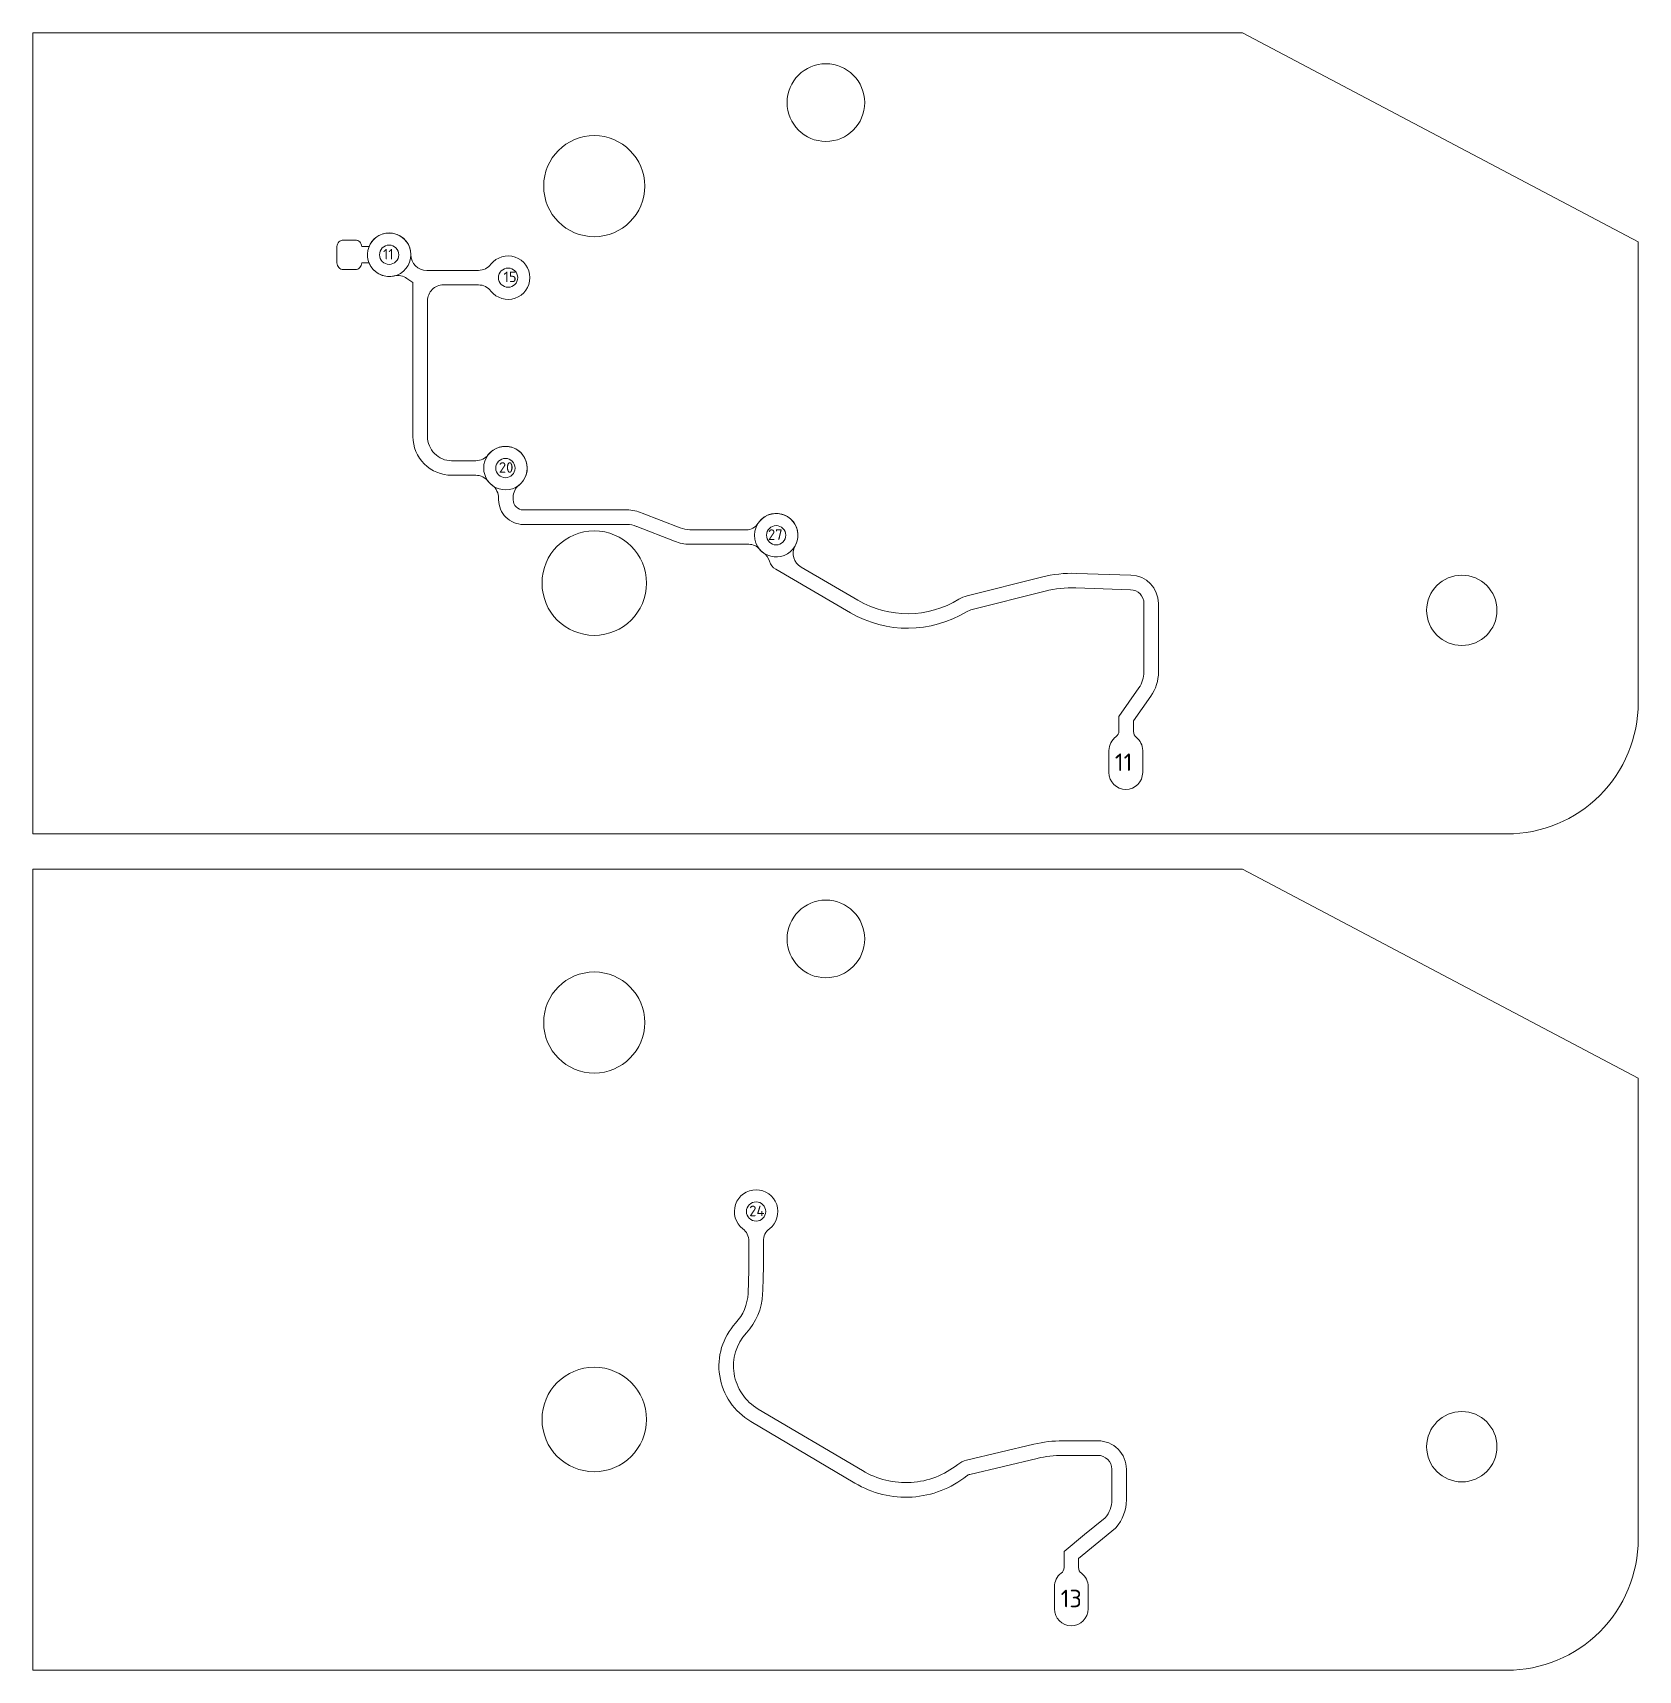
# Model space of a CAD drawing. Header units: millimetres. Extents: x 613 to 713, y -53 to 166.
# Drawn here: x 667.7 to 713.32, y -28.2 to 18.34 of the extents above; entities that cross this region are included whole.
import ezdxf

# ---------------------------------------------------------------- set-up
doc = ezdxf.new("R2010")
doc.units = ezdxf.units.MM
for name, color, linetype, lineweight in [('DXF_1_BOARD', 6, 'Continuous', 0), ('DXF_2_RUTE_TOP', 1, 'Continuous', 0), ('DXF_3_RUTE BOTTOM', 5, 'Continuous', 0), ('DXF_4_PIN_NR', 7, 'Continuous', 0), ('DXF_HOLE', 6, 'Continuous', 0)]:
    doc.layers.add(name, color=color, linetype=linetype, lineweight=lineweight)
doc.styles.add('Default', font='')
doc.styles.get('Default').set_extended_font_data('ISOCPEUR')

msp = doc.modelspace()

# ---------------------------------------------------------------- texts
at = {"layer": 'DXF_4_PIN_NR', "attachment_point": 1, "style": 'Default'}
for s, insert, char_height, width in [('11', (677.656, 12.199), 0.3, 1.14182), ('15', (681.081, 11.554), 0.3, 1.26182), ('20', (680.947, 6.137), 0.3, 1.38182), ('27', (688.593, 4.228), 0.3, 1.38182), ('11', (698.447, -2.14), 0.4979, 1.8949), ('24', (688.06, -14.991), 0.3, 1.44364), ('13', (696.909, -25.908), 0.4979, 2.09404)]:
    msp.add_mtext(s, dxfattribs=dict(at, insert=insert, char_height=char_height, width=width))

# ---------------------------------------------------------------- linework, layer by layer
at = {"layer": 'DXF_1_BOARD'}
for points in [[(709.586, -4.427, 0.414214), (713.318, -0.695), (713.318, 12.397), (702.072, 18.341), (667.704, 18.341), (667.704, -4.427)], [(709.586, -28.195, 0.414214), (713.318, -24.463), (713.318, -11.371), (702.072, -5.427), (667.704, -5.427), (667.704, -28.195)]]:
    msp.add_lwpolyline(points, format="xyb", close=True, dxfattribs=at)
at = {"layer": 'DXF_2_RUTE_TOP'}
for points in [[(677.257, 11.798), (677.05, 11.798, -0.414214), (676.865, 11.612), (676.532, 11.612, -0.414214), (676.347, 11.798), (676.347, 12.266, -0.414214), (676.532, 12.451), (676.865, 12.451, -0.414214), (677.05, 12.266), (677.257, 12.266, -5.090572)], [(688.052, 3.804), (686.372, 3.804, -0.102586), (685.938, 3.894), (684.867, 4.307, -0.004711), (684.865, 4.307, -0.000943), (684.864, 4.308, -0.00132), (684.861, 4.309, -0.000565), (684.858, 4.31, 0.103673), (684.586, 4.367), (681.641, 4.367, -0.414214), (680.94, 5.069), (680.94, 5.117, 0.235246), (680.761, 5.477, -2.909725), (681.52, 5.488, 0.227112), (681.352, 5.138), (681.352, 5.069, 0.414215), (681.641, 4.78), (684.586, 4.78, -0.102586), (685.02, 4.69), (685.56, 4.482), (686.1, 4.274, 0.103673), (686.372, 4.216), (687.978, 4.216, 0.254822), (688.306, 4.396, -3.042579), (688.352, 3.664, 0.221877)]]:
    msp.add_lwpolyline(points, format="xyb", close=True, dxfattribs=at)
at = {"layer": 'DXF_3_RUTE BOTTOM'}
for points in [[(680.366, 11.175), (679.369, 11.175, 0.414214), (678.919, 10.725), (678.919, 6.865, 0.414214), (679.605, 6.179), (680.292, 6.179, 0.230445), (680.647, 6.351, -2.91015), (680.644, 5.591, 0.231953), (680.289, 5.766), (679.605, 5.766, -0.414214), (678.506, 6.865), (678.506, 11.24), (678.336, 11.36, 0.215585), (677.972, 11.431, -2.829652), (678.447, 12.045), (678.447, 12.035, 0.412638), (678.897, 11.588), (680.366, 11.588, 0.2312), (680.721, 11.761, -2.910165), (680.721, 11.001, 0.2312)], [(699.054, -1.677, -0.231049), (699.238, -2.055), (699.238, -2.682, -1), (698.28, -2.682), (698.28, -2.055, -0.242157), (698.48, -1.665, 0.242157), (698.564, -1.503), (698.564, -1.088), (699.132, -0.275, 0.153672), (699.274, 0.174), (699.274, 2.118, 0.404624), (698.89, 2.514), (697.341, 2.565, 0.070132), (696.465, 2.471), (694.354, 1.938), (694.233, 1.888, -0.27531), (690.936, 1.857), (688.813, 3.096, -0.1901), (688.635, 3.321, 0.166234), (688.466, 3.558, -2.231723), (689.366, 3.761, 0.407866), (689.533, 3.154), (691.144, 2.214, 0.27531), (694.019, 2.24, -0.074971), (694.253, 2.339), (696.364, 2.871, -0.070132), (697.354, 2.978), (698.904, 2.927, -0.404624), (699.687, 2.118), (699.687, 0.174, -0.153672), (699.471, -0.512), (698.977, -1.218), (698.977, -1.52, 0.231049)], [(697.496, -25.439, -0.23664), (697.688, -25.824), (697.688, -26.45, -1), (696.73, -26.45), (696.73, -25.824, -0.23664), (696.922, -25.439, 0.23664), (697.003, -25.279), (697.003, -24.824), (697.589, -24.342), (698.176, -23.86, 0.177536), (698.362, -23.353), (698.362, -22.484, 0.414214), (697.966, -22.088), (696.972, -22.088, 0.058423), (696.242, -22.173), (694.329, -22.628, 0.110313), (694.243, -22.67, -0.153245), (692.686, -23.272, -0.15343), (691.064, -22.875), (688.104, -21.127, -0.223465), (687.221, -19.829, -0.229437), (687.674, -18.33, 0.175595), (688.027, -17.487, 0.012253), (688.049, -16.604), (688.049, -16.001, 0.2312), (687.875, -15.646, -2.910165), (688.635, -15.646, 0.2312), (688.462, -16.001), (688.462, -16.604, -0.012253), (688.44, -17.508, -0.175595), (687.978, -18.61, 0.229437), (687.629, -19.764, 0.223465), (688.314, -20.771), (691.276, -22.521, 0.153228), (692.658, -22.859, 0.153446), (693.985, -22.347, -0.110313), (694.233, -22.226), (696.146, -21.771, -0.058423), (696.972, -21.675), (697.966, -21.675, -0.414214), (698.775, -22.484), (698.775, -23.353, -0.18268), (698.476, -24.145), (698.465, -24.158), (697.416, -25.019), (697.416, -25.279, 0.23664)]]:
    msp.add_lwpolyline(points, format="xyb", close=True, dxfattribs=at)
at = {"layer": 'DXF_HOLE'}
for centre, radius in [((690.237, 16.356), 1.103), ((677.829, 12.032), 0.274), ((681.209, 11.381), 0.274), ((681.133, 5.97), 0.274), ((688.825, 4.061), 0.274), ((708.305, 1.927), 0.999), ((690.237, -7.412), 1.103), ((688.255, -15.158), 0.274), ((708.305, -21.842), 0.999)]:
    msp.add_circle(centre, radius, dxfattribs=at)
at = {"layer": 'DXF_HOLE', "extrusion": (0, 0, -1)}
for centre, radius in [((-683.656, 13.982), 1.436), ((-683.656, 2.7), 1.484), ((-683.656, -9.787), 1.436), ((-683.656, -21.068), 1.484)]:
    msp.add_circle(centre, radius, dxfattribs=at)

msp.set_redraw_order([(e.dxf.handle, doc.entitydb.next_handle()) for e in msp.query("TEXT MTEXT ATTDEF DIMENSION ARC_DIMENSION")])  # texts and dimensions are drawn at this point

doc.saveas('drawing.dxf')
